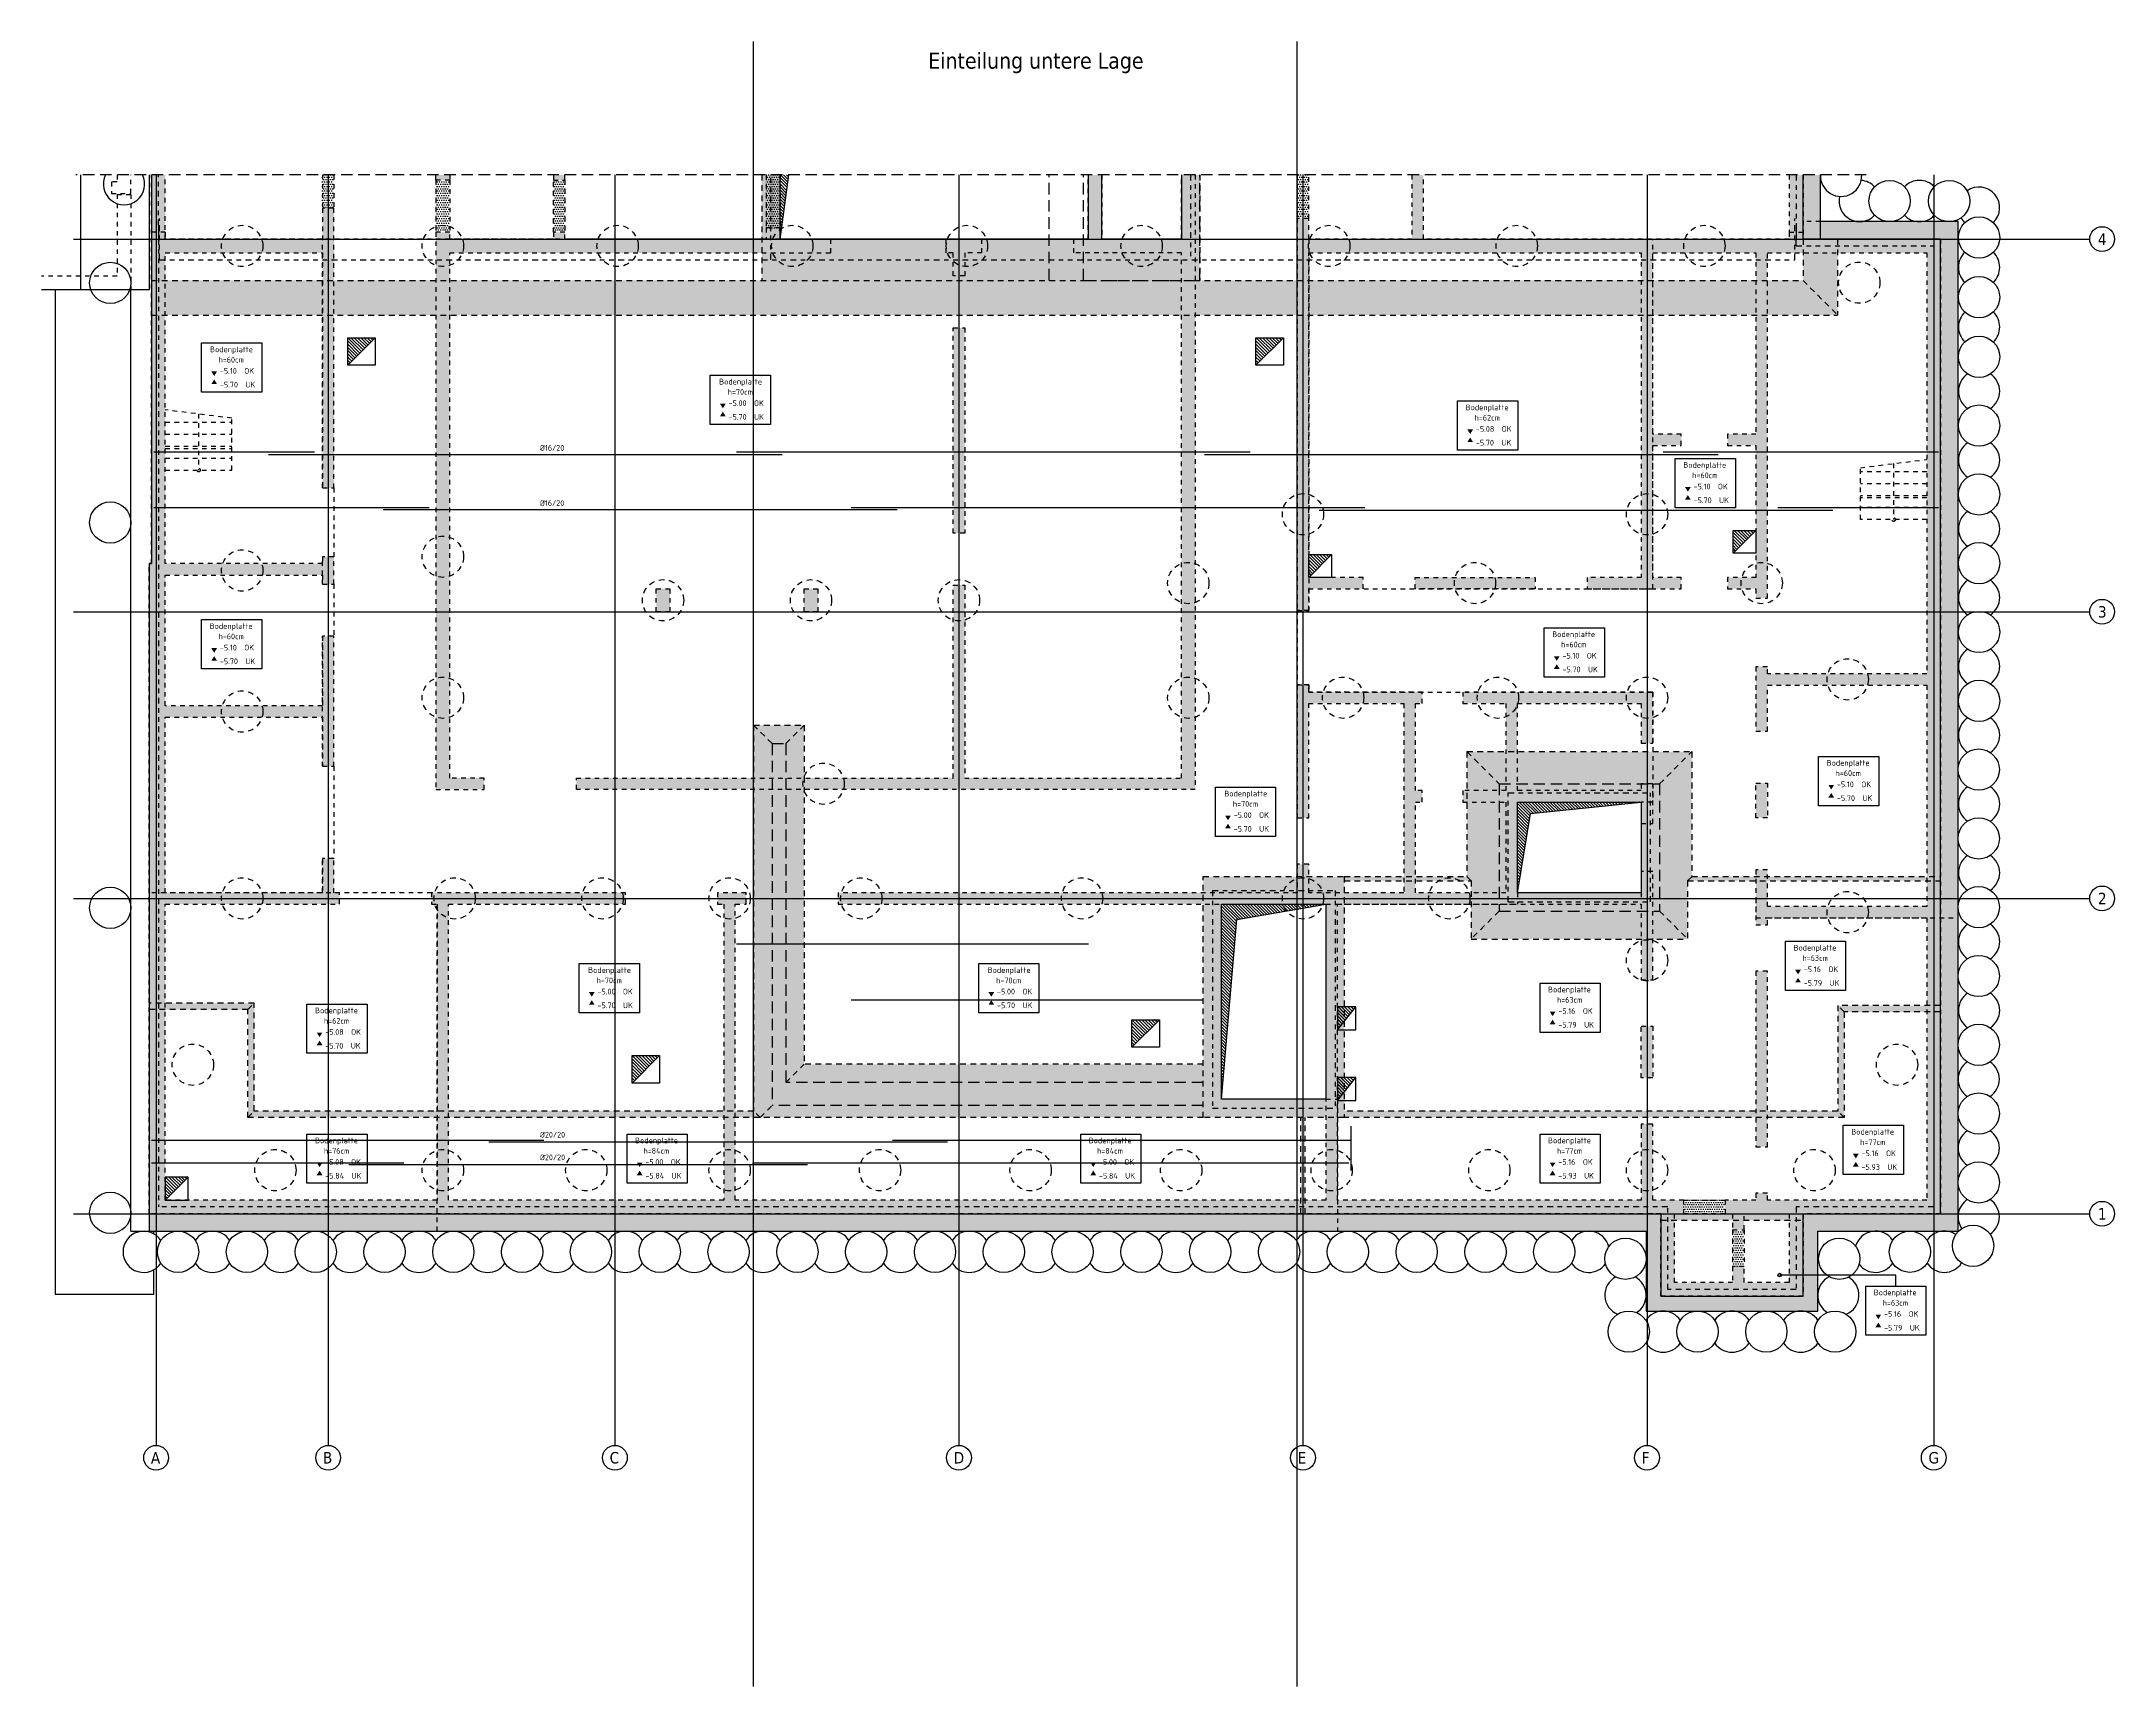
# Model space of a CAD drawing. Extents: x -101 to 101, y -52 to 90.
# Drawn here: x -101.18 to -55.99, y 7.84 to 43.71 of the extents above; entities that cross this region are included whole.
import ezdxf

# ---------------------------------------------------------------- set-up
doc = ezdxf.new("R2010")
doc.units = 0
doc.header["$LTSCALE"] = 0.5
for name, pattern in [('AUSGEZOGEN', [1000.01, 1000, 0.01]), ('DASHED', [0.75, 0.5, -0.25]), ('DIVIDE2', [0.625, 0.25, -0.125, 0, -0.125, 0, -0.125]), ('DOT', [0.175, 0.05, -0.125]), ('HIDDEN', [0.375, 0.25, -0.125]), ('HIDDEN2', [0.187, 0.125, -0.062]), ('PUNKT', [0.175, 0.05, -0.125]), ('VERDECKT', [0.375, 0.25, -0.125]), ('VERDECKTX2', [0.75, 0.5, -0.25])]:
    doc.linetypes.add(name, pattern=pattern)
for name, color, linetype in [('2.UG', 7, 'Continuous'), ('ACHSEN', 7, 'Continuous'), ('AFB', 7, 'Continuous'), ('AFU', 7, 'Continuous'), ('BETON', 7, 'Continuous'), ('Brüstung 2.UG', 7, 'Continuous'), ('DRUEBER', 7, 'Continuous'), ('grau_dunkel', 7, 'Continuous'), ('grau_hell', 7, 'Continuous'), ('grau_mittel', 7, 'Continuous'), ('Gründungspfähle', 7, 'Continuous'), ('HILFE', 7, 'Continuous'), ('koten', 7, 'Continuous'), ('OBJEKT', 7, 'Continuous'), ('RND', 7, 'Continuous'), ('SFP_Achsen', 7, 'Continuous'), ('TEXT', 7, 'Continuous'), ('Verbau', 7, 'Continuous'), ('VERDECKT', 7, 'Continuous'), ('Versprung oberseitig', 7, 'Continuous')]:
    doc.layers.add(name, color=color, linetype=linetype)
doc.layers.add('NOPLOT', color=7, linetype='Continuous', plot=False)
doc.styles.add('helv', font='tahoma.ttf')
doc.styles.add('txt', font='isocp.shx')
doc.linetypes.add('AFU_50K', pattern='A,0.15,["/",Standard,S=0.2,R=0,X=-0.01,Y=-0.1],0.07,["/",Standard,S=0.2,R=0,X=-0.01,Y=-0.1],0.15', length=0.37)
pattern_1 = [(135, (-177.361424, 579.30377), (-0.035355339, -0.035355339), [])]
pattern_2 = [(0, (-180.60081, 510.246116), (0.025, 0.05), [0, -0.05])]
pattern_3 = [(0, (-177.361424, 579.30377), (0.025, 0.05), [0, -0.05])]

# ---------------------------------------------------------------- blocks, each defined once
blk = doc.blocks.new('okrd_o')
at = {"layer": 'koten', "color": 7, "linetype": 'Continuous'}
blk.add_solid([(-0.125, 0.202), (0.125, 0.202), (0, 0)], dxfattribs=at)
at = {"layer": 'koten', "style": 'txt'}
blk.add_attdef('OKRD', (0.25, 0.1), '', height=0.25, dxfattribs=at)
blk = doc.blocks.new('okrd_u')
at = {"layer": 'koten', "color": 7, "linetype": 'Continuous'}
blk.add_solid([(-0.125, -0.202), (0.125, -0.202), (0, 0)], dxfattribs=at)
at = {"layer": 'koten', "style": 'txt'}
blk.add_attdef('OKRD', (0.25, -0.35), '', height=0.25, dxfattribs=at)

msp = doc.modelspace()

# ---------------------------------------------------------------- hatches: boundary and pattern name
at = {"layer": '2.UG', "linetype": 'PUNKT'}
h = msp.add_hatch(dxfattribs=at)
h.set_pattern_fill('DOTS', scale=0.8, double=1)
h.set_pattern_definition(pattern_3)
h.paths.add_polyline_path([(-63.5515, 23.4372), (-63.8015, 23.4372), (-63.8015, 19.6072), (-63.5515, 19.6072)], flags=0)
h.paths.add_polyline_path([(-66.0515, 22.2372), (-66.3015, 22.2372), (-66.3015, 21.1122), (-66.0515, 21.1122)], flags=0)
h.paths.add_polyline_path([(-62.7765, 40.7972), (-98.7765, 40.7972), (-98.7765, 32.3222), (-98.8265, 32.3222), (-98.8265, 18.1472), (-65.8765, 18.1472), (-65.8765, 16.3472), (-62.7765, 16.3472), (-62.7765, 18.1472), (-59.7765, 18.1472), (-59.7765, 39.3972), (-62.7765, 39.3972)])
h.paths.add_polyline_path([(-63.0765, 40.7972), (-71.0515, 40.7972), (-71.0515, 39.3972), (-63.0765, 39.3972)])
h.paths.add_polyline_path([(-90.0165, 40.7972), (-98.4765, 40.7972), (-98.4765, 39.3972), (-95.0515, 39.3972), (-95.0515, 40.0722), (-94.8015, 40.0722), (-94.8015, 33.9722), (-95.0515, 33.9722), (-95.0515, 39.0972), (-98.4765, 39.0972), (-98.4765, 32.3222), (-95.0515, 32.3222), (-95.0515, 32.4722), (-94.8015, 32.4722), (-94.8015, 31.8722), (-95.0515, 31.8722), (-95.0515, 32.0722), (-98.4765, 32.0722), (-98.4765, 29.2222), (-95.0515, 29.2222), (-95.0515, 30.7372), (-94.8015, 30.7372), (-94.8015, 27.9022), (-95.0515, 27.9022), (-95.0515, 28.9722), (-98.4765, 28.9722), (-98.4765, 25.1472), (-95.0515, 25.1472), (-95.0515, 25.8922), (-94.8015, 25.8922), (-94.8015, 25.1472), (-94.6815, 25.1472), (-94.6815, 24.8972), (-98.4765, 24.8972), (-98.4765, 18.4472), (-92.5515, 18.4472), (-92.5515, 24.8972), (-92.6715, 24.8972), (-92.6715, 25.1472), (-88.4465, 25.1472), (-88.4465, 24.8972), (-92.3015, 24.8972), (-92.3015, 18.4472), (-86.3015, 18.4472), (-86.3015, 24.8972), (-86.4365, 24.8972), (-86.4365, 25.1472), (-85.8165, 25.1472), (-85.8165, 24.8972), (-86.0515, 24.8972), (-86.0515, 18.4472), (-73.1765, 18.4472), (-73.1765, 24.8972), (-83.8065, 24.8972), (-83.8065, 25.1472), (-73.8015, 25.1472), (-73.8015, 25.7672), (-73.5515, 25.7672), (-73.5515, 25.1472), (-71.4765, 25.1472), (-71.4765, 29.2722), (-73.5515, 29.2722), (-73.5515, 26.7772), (-73.8015, 26.7772), (-73.8015, 29.6772), (-73.5515, 29.6772), (-73.5515, 29.5222), (-71.0765, 29.5222), (-71.0765, 29.2722), (-71.2265, 29.2722), (-71.2265, 27.3722), (-71.0765, 27.3722), (-71.0765, 27.1222), (-71.2265, 27.1222), (-71.2265, 25.1472), (-69.2515, 25.1472), (-69.2515, 27.1222), (-70.1915, 27.1222), (-70.1915, 27.3722), (-69.2515, 27.3722), (-69.2515, 29.2721), (-70.1915, 29.2722), (-70.1915, 29.5222), (-66.0515, 29.5222), (-66.0515, 28.4072), (-66.3015, 28.4072), (-66.3015, 29.2722), (-69.0015, 29.2722), (-69.0015, 27.3722), (-66.3015, 27.3722), (-66.3015, 27.5222), (-66.0515, 27.5222), (-66.0515, 26.6572), (-66.3015, 26.6572), (-66.3015, 27.1222), (-69.0015, 27.1222), (-69.0015, 25.1472), (-66.3015, 25.1472), (-66.3015, 25.6072), (-66.0515, 25.6072), (-66.0515, 23.2472), (-66.3015, 23.2472), (-66.3015, 24.8972), (-72.9265, 24.8972), (-72.9265, 18.4472), (-66.3015, 18.4472), (-66.3015, 20.1022), (-66.0515, 20.1022), (-66.0515, 18.4472), (-65.3765, 18.4472), (-65.3765, 18.1472), (-65.5765, 18.1472), (-65.5765, 16.6472), (-64.3115, 16.6472), (-64.3115, 16.9972), (-64.0615, 16.9972), (-64.0615, 16.6472), (-63.0765, 16.6472), (-63.0765, 18.1472), (-64.0615, 18.1472), (-64.0615, 17.7972), (-64.3115, 17.7972), (-64.3115, 18.1472), (-64.4765, 18.1472), (-64.4765, 18.4472), (-63.8015, 18.4472), (-63.8015, 18.5972), (-63.5515, 18.5972), (-63.5515, 18.4472), (-60.0765, 18.4472), (-60.0765, 24.5972), (-63.5515, 24.5972), (-63.5515, 24.4472), (-63.8015, 24.4472), (-63.8015, 25.6472), (-63.5515, 25.6472), (-63.5515, 24.8472), (-60.0765, 24.8472), (-60.0765, 29.6722), (-63.5515, 29.6722), (-63.5515, 28.6722), (-63.8015, 28.6722), (-63.8015, 30.0722), (-63.5515, 30.0722), (-63.5515, 29.9222), (-60.0765, 29.9222), (-60.0765, 39.0972), (-63.5515, 39.0972), (-63.5515, 31.5722), (-63.8015, 31.5722), (-63.8015, 31.7722), (-64.4215, 31.7722), (-64.4215, 32.0222), (-63.8015, 32.0222), (-63.8015, 34.8972), (-64.4215, 34.8972), (-64.4215, 35.1472), (-63.8015, 35.1472), (-63.8015, 39.0972), (-66.0515, 39.0972), (-66.0515, 35.1472), (-65.4315, 35.1472), (-65.4315, 34.8972), (-66.0515, 34.8972), (-66.0515, 32.0222), (-65.4315, 32.0222), (-65.4315, 31.7722), (-67.4815, 31.7722), (-67.4815, 32.0222), (-66.3015, 32.0222), (-66.3015, 39.0972), (-73.5515, 39.0972), (-73.5515, 32.0222), (-72.3665, 32.0222), (-72.3665, 31.7722), (-73.5515, 31.7722), (-73.5515, 31.3022), (-73.8015, 31.3022), (-73.8015, 39.8472), (-73.5515, 39.8472), (-73.5515, 39.3972), (-71.3015, 39.3972), (-71.3015, 40.7972), (-89.7665, 40.7972), (-89.7665, 40.6822), (-90.0165, 40.6822)])
h = msp.add_hatch(dxfattribs=at)
h.set_pattern_fill('DOTS', scale=0.8, double=1)
h.set_pattern_definition(pattern_3)
h.paths.add_polyline_path([(-63.8015, 19.6072), (-63.5515, 19.6072), (-63.5515, 23.4372), (-63.8015, 23.4372)])
h.paths.add_polyline_path([(-66.0515, 22.2372), (-66.3015, 22.2372), (-66.3015, 21.1122), (-66.0515, 21.1122)])
h.paths.add_polyline_path([(-63.5515, 27.5372), (-63.8015, 27.5372), (-63.8015, 26.7822), (-63.5515, 26.7822)])
h.paths.add_polyline_path([(-71.2315, 32.0222), (-71.2315, 31.7722), (-68.6165, 31.7722), (-68.6165, 32.0222)])
h.paths.add_polyline_path([(-89.7665, 39.3972), (-89.7665, 39.5472), (-90.0165, 39.5472), (-90.0165, 39.3972), (-92.2765, 39.3972), (-92.2765, 39.5472), (-92.5765, 39.5472), (-92.5765, 27.3972), (-91.5265, 27.3972), (-91.5265, 27.6472), (-92.2765, 27.6472), (-92.2765, 39.0972), (-83.9665, 39.0972), (-83.9665, 39.3972), (-85.0765, 39.3972), (-85.0765, 39.6422), (-85.3765, 39.6422), (-85.3765, 39.3972)])
h.paths.add_polyline_path([(-80.6815, 39.0972), (-80.6815, 39.3972), (-81.4565, 39.3972), (-81.4565, 39.0972), (-81.3015, 39.0972), (-81.3015, 38.5972), (-81.0515, 38.5972), (-81.0515, 39.0972)], flags=17)
h.paths.add_polyline_path([(-84.2515, 31.7722), (-84.5515, 31.7722), (-84.5515, 31.2722), (-84.2515, 31.2722)], flags=17)
h.paths.add_polyline_path([(-87.7765, 31.2722), (-87.4765, 31.2722), (-87.4765, 31.7722), (-87.7765, 31.7722)], flags=17)
h.paths.add_polyline_path([(-81.3015, 32.9872), (-81.0515, 32.9872), (-81.0515, 37.4622), (-81.3015, 37.4622)], flags=17)
h.paths.add_polyline_path([(-92.2765, 40.7972), (-92.5765, 40.7972), (-92.5765, 40.6822), (-92.2765, 40.6822)])
h.paths.add_polyline_path([(-76.0265, 40.7972), (-76.3265, 40.7972), (-76.3265, 39.3972), (-78.6715, 39.3972), (-78.6715, 39.0972), (-76.3265, 39.0972), (-76.3265, 27.6472), (-81.0515, 27.6472), (-81.0515, 31.8522), (-81.3015, 31.8522), (-81.3015, 27.6472), (-89.5165, 27.6472), (-89.5165, 27.3972), (-76.0265, 27.3972)])
at = {"layer": 'Brüstung 2.UG', "linetype": 'DOT'}
h = msp.add_hatch(dxfattribs=at)
h.set_pattern_fill('DOTS', color=102, scale=0.8, double=1)
h.set_pattern_definition(pattern_2)
h.paths.add_polyline_path([(-94.8015, 40.7972), (-95.0515, 40.7972), (-95.0515, 40.0722), (-94.8015, 40.0722)])
h = msp.add_hatch(dxfattribs=at)
h.set_pattern_fill('DOTS', color=102, scale=0.8, double=1)
h.set_pattern_definition(pattern_2)
h.paths.add_polyline_path([(-92.5765, 39.5472), (-92.2765, 39.5472), (-92.2765, 40.6822), (-92.5765, 40.6822)])
h = msp.add_hatch(dxfattribs=at)
h.set_pattern_fill('DOTS', color=102, scale=0.8, double=1)
h.set_pattern_definition(pattern_2)
h.paths.add_polyline_path([(-89.7665, 40.6822), (-90.0165, 40.6822), (-90.0165, 39.5472), (-89.7665, 39.5472)])
h = msp.add_hatch(dxfattribs=at)
h.set_pattern_fill('DOTS', color=102, scale=0.8, double=1)
h.set_pattern_definition(pattern_2)
h.paths.add_polyline_path([(-85.0765, 40.7972), (-85.3765, 40.7972), (-85.3765, 39.6422), (-85.0765, 39.6422)])
h = msp.add_hatch(dxfattribs=at)
h.set_pattern_fill('DOTS', color=102, scale=0.8, double=1)
h.set_pattern_definition(pattern_2)
h.paths.add_polyline_path([(-73.5515, 40.7972), (-73.8015, 40.7972), (-73.8015, 39.8472), (-73.5515, 39.8472)])
at = {"layer": 'Brüstung 2.UG', "linetype": 'PUNKT'}
h = msp.add_hatch(dxfattribs=at)
h.set_pattern_fill('DOTS', color=102, scale=0.8, double=1)
h.set_pattern_definition(pattern_2)
h.paths.add_polyline_path([(-65.3765, 18.4472), (-65.3765, 18.1472), (-64.4765, 18.1472), (-64.4765, 18.4472)])
at = {"layer": 'Brüstung 2.UG', "linetype": 'DOT'}
h = msp.add_hatch(dxfattribs=at)
h.set_pattern_fill('DOTS', color=102, scale=0.8, double=1)
h.set_pattern_definition(pattern_3)
h.paths.add_polyline_path([(-64.0615, 17.7972), (-64.3115, 17.7972), (-64.3115, 16.9972), (-64.0615, 16.9972)])
at = {"layer": 'grau_dunkel'}
h = msp.add_hatch(color=21, dxfattribs=at)
h.paths.add_polyline_path([(-78.0629, 39.3972), (-78.3629, 39.3972), (-78.4629, 39.3972), (-78.4629, 38.4972), (-75.9265, 38.4972), (-75.9265, 39.3972), (-76.3265, 39.3972)])
h.paths.add_polyline_path([(-78.4629, 38.4972), (-78.4629, 39.3972), (-85.0765, 39.3972), (-85.4765, 39.3972), (-85.4765, 38.4972)])
h.paths.add_polyline_path([(-85.0765, 40.7972), (-85.4765, 40.7972), (-85.4765, 39.3972), (-85.0765, 39.3972)])
h.paths.add_polyline_path([(-75.9265, 40.7972), (-76.3265, 40.7972), (-76.3265, 39.3972), (-75.9265, 39.3972)])
at = {"layer": 'grau_dunkel', "linetype": 'AUSGEZOGEN'}
h = msp.add_hatch(dxfattribs=at)
h.set_pattern_fill('ANSI31', color=21, scale=0.015, angle=90, style=0, double=1)
h.set_pattern_definition([(135, (-216.1219, 30.54761), (-0.03367596, -0.03367596), [])])
h.paths.add_polyline_path([(-84.886, 40.7972), (-85.0765, 40.7972), (-85.0765, 39.3972)])
h = msp.add_hatch(dxfattribs=at)
h.set_pattern_fill('ANSI31', color=171, scale=0.4, angle=90, style=0, double=1)
h.set_pattern_definition(pattern_1)
h.paths.add_polyline_path([(-93.9015, 37.2472), (-94.5015, 37.2472), (-94.5015, 36.6472)])
h = msp.add_hatch(dxfattribs=at)
h.set_pattern_fill('ANSI31', color=171, scale=0.4, angle=90, style=0, double=1)
h.set_pattern_definition([(135, (-157.561424, 579.30377), (-0.035355339, -0.035355339), [])])
h.paths.add_polyline_path([(-74.1015, 37.2472), (-74.7015, 37.2472), (-74.7015, 36.6472)])
h = msp.add_hatch(dxfattribs=at)
h.set_pattern_fill('ANSI31', color=171, scale=0.4, angle=90, style=0, double=1)
h.set_pattern_definition(pattern_1)
h.paths.add_polyline_path([(-63.8015, 33.0472), (-64.3015, 33.0472), (-64.3015, 32.5472)])
h = msp.add_hatch(dxfattribs=at)
h.set_pattern_fill('ANSI31', color=171, scale=0.4, angle=90, style=0, double=1)
h.set_pattern_definition([(135, (-186.611424, 578.77877), (-0.035355339, -0.035355339), [])])
h.paths.add_polyline_path([(-73.0515, 32.5222), (-73.5515, 32.5222), (-73.5515, 32.0222)])
at = {"layer": 'grau_dunkel'}
msp.add_hatch(color=21, dxfattribs=at).paths.add_polyline_path([(-75.8515, 20.5072), (-75.8515, 21.0072), (-84.9515, 21.0072), (-84.9515, 28.3972), (-85.2515, 28.3972), (-85.2515, 20.5072)])
h = msp.add_hatch(color=21, dxfattribs=at)
h.paths.add_polyline_path([(-65.9015, 24.7472), (-65.9015, 27.5222), (-69.4015, 27.5222), (-69.4015, 24.7472)])
h.paths.add_polyline_path([(-69.0015, 27.1222), (-69.0015, 25.1472), (-66.3015, 25.1472), (-66.3015, 27.1222)], flags=16)
at = {"layer": 'grau_dunkel', "linetype": 'AUSGEZOGEN'}
h = msp.add_hatch(dxfattribs=at)
h.set_pattern_fill('ANSI31', color=21, scale=0.015, angle=90, style=0, double=1)
h.set_pattern_definition([(135, (-216.121936, 30.54761), (-0.03367596, -0.03367596), [])])
h.paths.add_polyline_path([(-69.0015, 27.1222), (-69.0017, 25.1472), (-68.7164, 26.8727), (-66.3015, 27.1222)])
at = {"layer": 'grau_dunkel'}
h = msp.add_hatch(color=21, dxfattribs=at)
h.paths.add_polyline_path([(-72.7765, 20.2472), (-72.7765, 25.4972), (-75.8515, 25.4972), (-75.8515, 20.2472)])
h.paths.add_polyline_path([(-73.1765, 20.6472), (-73.1765, 24.8972), (-75.4515, 24.8972), (-75.4515, 20.6472)], flags=16)
at = {"layer": 'grau_dunkel', "linetype": 'AUSGEZOGEN'}
h = msp.add_hatch(dxfattribs=at)
h.set_pattern_fill('ANSI31', color=21, scale=0.015, angle=90, style=0, double=1)
h.set_pattern_definition([(135, (-216.1219, 30.547607), (-0.03367596, -0.03367596), [])])
h.paths.add_polyline_path([(-73.1765, 24.8972), (-75.4515, 24.8972), (-75.4515, 20.6472), (-75.121, 24.5633)])
at = {"layer": 'grau_dunkel', "linetype": 'VERDECKTX2'}
h = msp.add_hatch(dxfattribs=at)
h.set_pattern_fill('ANSI31', color=171, scale=0.4, angle=90, style=0, double=1)
h.set_pattern_definition(pattern_1)
h.paths.add_polyline_path([(-72.7765, 22.6572), (-72.9265, 22.6572), (-72.9265, 22.1572), (-72.7765, 22.3447)])
h.paths.add_polyline_path([(-72.5265, 22.6572), (-72.7765, 22.6572), (-72.7765, 22.3447)])
at = {"layer": 'grau_dunkel', "linetype": 'AUSGEZOGEN'}
h = msp.add_hatch(dxfattribs=at)
h.set_pattern_fill('ANSI31', color=171, scale=0.4, angle=90, style=0, double=1)
h.set_pattern_definition([(135, (-160.266424, 564.433766), (-0.035355339, -0.035355339), [])])
h.paths.add_polyline_path([(-76.8065, 22.3772), (-77.4065, 22.3772), (-77.4065, 21.7772)])
h = msp.add_hatch(dxfattribs=at)
h.set_pattern_fill('ANSI31', color=171, scale=0.4, angle=90, style=0, double=1)
h.set_pattern_definition([(135, (-171.161424, 563.65377), (-0.035355339, -0.035355339), [])])
h.paths.add_polyline_path([(-87.7015, 21.5972), (-88.3015, 21.5972), (-88.3015, 20.9972)])
at = {"layer": 'grau_dunkel', "linetype": 'VERDECKTX2'}
h = msp.add_hatch(dxfattribs=at)
h.set_pattern_fill('ANSI31', color=171, scale=0.4, angle=90, style=0, double=1)
h.set_pattern_definition(pattern_1)
h.paths.add_polyline_path([(-72.9265, 20.6172), (-72.7765, 20.8047), (-72.7765, 21.1172), (-72.9265, 21.1172)])
h.paths.add_polyline_path([(-72.5265, 21.1172), (-72.7765, 21.1172), (-72.7765, 20.8047)])
at = {"layer": 'grau_dunkel', "linetype": 'AUSGEZOGEN'}
h = msp.add_hatch(dxfattribs=at)
h.set_pattern_fill('ANSI31', color=171, scale=0.4, angle=90, style=0, double=1)
h.set_pattern_definition(pattern_1)
h.paths.add_polyline_path([(-98.4765, 18.9472), (-98.4765, 18.4472), (-97.9765, 18.9472)])
at = {"layer": 'grau_hell'}
h = msp.add_hatch(color=9, dxfattribs=at)
h.paths.add_polyline_path([(-62.0215, 37.7422), (-62.7765, 38.4972), (-98.7765, 38.4972), (-98.7765, 37.7422)])
h.paths.add_polyline_path([(-62.7765, 38.4972), (-62.0215, 37.7422), (-62.0215, 39.3972), (-62.7765, 39.3972)])
h = msp.add_hatch(color=9, dxfattribs=at)
h.paths.add_polyline_path([(-84.5515, 21.4072), (-84.9515, 21.0072), (-75.8515, 21.0072), (-75.8515, 21.4072)])
h.paths.add_polyline_path([(-84.9515, 21.0072), (-84.5515, 21.4072), (-84.5515, 28.7972), (-84.9515, 28.3972)])
h.paths.add_polyline_path([(-85.2515, 28.3972), (-84.9515, 28.3972), (-84.5515, 28.7972), (-85.6515, 28.7972)])
h.paths.add_polyline_path([(-85.2515, 28.3972), (-85.6515, 28.7972), (-85.6515, 20.3872), (-85.5115, 20.2472), (-85.2515, 20.5072)])
h.paths.add_polyline_path([(-85.2515, 20.5072), (-85.5115, 20.2472), (-75.8515, 20.2472), (-75.8515, 20.5072)])
h.paths.add_polyline_path([(-96.5365, 20.3872), (-96.6765, 20.2472), (-85.5115, 20.2472), (-85.6515, 20.3872)])
h.paths.add_polyline_path([(-96.6765, 20.2472), (-96.5365, 20.3872), (-96.5365, 22.7372), (-96.6765, 22.5972)])
h.paths.add_polyline_path([(-98.8265, 22.7372), (-98.8265, 22.5972), (-96.6765, 22.5972), (-96.5365, 22.7372)])
h = msp.add_hatch(color=9, dxfattribs=at)
h.paths.add_polyline_path([(-70.1015, 28.2222), (-70.1015, 25.4972), (-70.0115, 25.4072), (-70.0115, 24.1372), (-65.2915, 24.1372), (-65.2915, 25.4072), (-65.2015, 25.4972), (-65.2015, 28.2222)])
h.paths.add_polyline_path([(-69.4015, 27.5222), (-69.4015, 24.7472), (-65.9015, 24.7472), (-65.9015, 27.5222)], flags=16)
h = msp.add_hatch(color=9, dxfattribs=at)
h.paths.add_polyline_path([(-70.0115, 25.4072), (-70.1015, 25.4972), (-72.7765, 25.4972), (-72.7765, 25.4072)])
h.paths.add_polyline_path([(-65.2015, 25.4972), (-65.2915, 25.4072), (-59.7765, 25.4072), (-59.7765, 25.4972)])
h = msp.add_hatch(color=9, dxfattribs=at)
h.paths.add_polyline_path([(-59.7765, 22.6872), (-62.0165, 22.6872), (-61.8765, 22.5472), (-59.7765, 22.5472)])
h.paths.add_polyline_path([(-62.0165, 22.6872), (-62.0165, 20.3872), (-61.8765, 20.2472), (-61.8765, 22.5472)])
h.paths.add_polyline_path([(-62.0165, 20.3872), (-72.7765, 20.3872), (-72.7765, 20.2472), (-61.8765, 20.2472)])
for points in [[(-73.7215, 18.1472), (-73.6315, 18.1472), (-73.6315, 20.2472), (-73.7215, 20.2472)], [(-65.8765, 18.1472), (-65.8765, 18.0072), (-62.7765, 18.0072), (-62.7765, 18.1472)]]:
    msp.add_hatch(color=9, dxfattribs=at).paths.add_polyline_path(points)
at = {"layer": 'grau_mittel'}
h = msp.add_hatch(color=61, dxfattribs=at)
h.paths.add_polyline_path([(-92.5515, 17.7672), (-92.5515, 18.1472), (-98.8265, 18.1472), (-98.8265, 17.7672)])
h.paths.add_polyline_path([(-86.0515, 17.7672), (-86.0515, 18.1472), (-92.5515, 18.1472), (-92.5515, 17.7672)])
h.paths.add_polyline_path([(-86.0515, 18.1472), (-86.0515, 17.7672), (-72.9265, 17.7672), (-72.9265, 18.1472)])
h.paths.add_polyline_path([(-72.9265, 18.1472), (-72.9265, 17.7672), (-66.1965, 17.7672), (-66.1965, 18.1472)])
h.paths.add_polyline_path([(-65.8765, 18.1472), (-66.1965, 18.1472), (-66.1965, 17.7672), (-66.1965, 16.0272), (-62.4565, 16.0272), (-62.4565, 17.7672), (-62.4565, 18.1472), (-62.7765, 18.1472), (-62.7765, 16.3472), (-65.8765, 16.3472)])
edge = h.paths.add_edge_path()
edge.add_line((-62.4565, 18.1472), (-62.4565, 17.7672))
edge.add_line((-62.4565, 17.7672), (-61.2326, 17.7672))
edge.add_arc((-61.1965, 17.3187), 0.45, 85.39621, 94.60379, ccw=False)
edge.add_line((-61.1604, 17.7672), (-60.4826, 17.7672))
edge.add_arc((-60.4465, 17.3187), 0.45, 85.39621, 94.60379, ccw=False)
edge.add_line((-60.4104, 17.7672), (-59.7475, 17.7672))
edge.add_arc((-59.6965, 17.3201), 0.45, 83.48751, 96.51249, ccw=False)
edge.add_line((-59.6455, 17.7672), (-59.3965, 17.7672))
edge.add_line((-59.3965, 17.7672), (-59.3965, 24.5972))
edge.add_line((-59.3965, 24.5972), (-59.7765, 24.5972))
edge.add_line((-59.7765, 24.5972), (-59.7765, 18.1472))
edge.add_line((-59.7765, 18.1472), (-62.4565, 18.1472))
h.paths.add_polyline_path([(-59.7765, 24.5972), (-59.3965, 24.5972), (-59.3965, 27.2372), (-59.7765, 27.2372)])
h.paths.add_polyline_path([(-59.3965, 29.9222), (-59.7765, 29.9222), (-59.7765, 27.2372), (-59.3965, 27.2372)])
h.paths.add_polyline_path([(-59.3965, 39.7772), (-62.3965, 39.7772), (-62.3965, 39.3972), (-59.7765, 39.3972), (-59.7765, 29.9222), (-59.3965, 29.9222)])
h.paths.add_polyline_path([(-62.3965, 40.7972), (-62.7765, 40.7972), (-62.7765, 39.3972), (-62.3965, 39.3972)])
msp.add_hatch(color=61, dxfattribs=at).paths.add_polyline_path([(-78.0615, 40.7972), (-78.3615, 40.7972), (-78.3615, 39.3972), (-78.0615, 39.3972)])

# ---------------------------------------------------------------- linework, layer by layer
at = {"layer": 'ACHSEN', "color": 140, "linetype": 'AUSGEZOGEN'}
for p, q in [((-98.6765, 40.7972), (-98.6765, 13.0972)), ((-94.9265, 40.7972), (-94.9265, 13.0972)), ((-88.6765, 40.7972), (-88.6765, 13.0972)), ((-81.1765, 40.7972), (-81.1765, 13.0972)), ((-73.6765, 40.7972), (-73.6765, 13.0972)), ((-66.1765, 40.7972), (-66.1765, 13.0972)), ((-59.9265, 40.7972), (-59.9265, 13.0972)), ((-100.4765, 39.3972), (-56.5265, 39.3972)), ((-100.4765, 31.2722), (-56.5265, 31.2722)), ((-100.4765, 25.0222), (-56.5265, 25.0222)), ((-100.4765, 18.1472), (-56.5265, 18.1472))]:
    msp.add_line(p, q, dxfattribs=at)
at = {"layer": 'AFB', "color": 1, "linetype": 'DIVIDE2'}
for p, q in [((-98.6265, 39.6972), (-98.6265, 40.7972)), ((-85.2765, 38.9472), (-85.2765, 40.7972)), ((-76.1265, 40.7972), (-76.1265, 38.9472)), ((-62.9265, 40.7972), (-62.9265, 39.5472)), ((-98.6015, 38.9472), (-98.6015, 39.8472)), ((-62.9515, 38.9472), (-62.9515, 39.8472)), ((-98.6265, 39.3972), (-98.6265, 18.2972)), ((-62.9265, 39.2472), (-62.9265, 39.3972)), ((-98.6015, 38.9472), (-62.9515, 38.9472)), ((-62.9265, 39.2472), (-59.9265, 39.2472)), ((-59.9265, 39.2472), (-59.9265, 18.2972)), ((-69.2015, 27.3222), (-66.1015, 27.3222)), ((-69.2015, 24.9472), (-69.2015, 27.3222)), ((-66.1015, 24.9472), (-66.1015, 27.3222)), ((-75.6515, 25.1972), (-75.6515, 20.4472)), ((-75.6515, 25.1972), (-72.9765, 25.1972)), ((-72.9765, 25.1972), (-72.9765, 20.4472)), ((-69.2015, 24.9472), (-66.1015, 24.9472)), ((-75.6515, 20.4472), (-72.9765, 20.4472)), ((-65.7265, 18.2972), (-98.6265, 18.2972)), ((-65.7265, 16.4972), (-65.7265, 18.2972)), ((-59.9265, 18.2972), (-62.9265, 18.2972)), ((-62.9265, 18.2972), (-62.9265, 16.4972)), ((-62.9265, 16.4972), (-65.7265, 16.4972))]:
    msp.add_line(p, q, dxfattribs=at)
at = {"layer": 'AFU', "color": 1, "linetype": 'AUSGEZOGEN'}
for p, q in [((-98.6265, 39.6972), (-98.6265, 39.3972)), ((-62.9265, 39.6972), (-62.9265, 39.3972))]:
    msp.add_line(p, q, dxfattribs=at)
at = {"layer": 'AFU', "color": 8, "linetype": 'AFU_50K'}
msp.add_line((-78.3615, 39.3972), (-78.0615, 39.3972), dxfattribs=at)
at = {"layer": 'BETON', "color": 6, "linetype": 'AUSGEZOGEN'}
for p, q in [((-98.7765, 40.7972), (-98.7765, 32.3222)), ((-78.3615, 40.7972), (-78.3615, 39.3972)), ((-78.0615, 39.3972), (-78.0615, 40.7972)), ((-62.7765, 39.3972), (-62.7765, 40.7972)), ((-59.7765, 39.3972), (-62.7765, 39.3972)), ((-59.7765, 18.1472), (-59.7765, 39.3972)), ((-98.7765, 32.3222), (-98.8265, 32.3222)), ((-98.8265, 32.3222), (-98.8265, 18.1472)), ((-98.8265, 18.1472), (-65.8765, 18.1472)), ((-65.8765, 18.1472), (-65.8765, 16.3472)), ((-62.7765, 16.3472), (-62.7765, 18.1472)), ((-62.7765, 18.1472), (-59.7765, 18.1472)), ((-65.8765, 16.3472), (-62.7765, 16.3472))]:
    msp.add_line(p, q, dxfattribs=at)
for points in [[(-78.3615, 39.3972), (-85.0765, 39.3972), (-85.0765, 40.7972)], [(-76.3265, 40.7972), (-76.3265, 39.3972), (-78.0615, 39.3972)]]:
    msp.add_lwpolyline(points, dxfattribs=at)
for points in [[(-69.0015, 27.1222), (-66.3015, 27.1222), (-66.3015, 25.1472), (-69.0015, 25.1472)], [(-75.4515, 24.8972), (-73.1765, 24.8972), (-73.1765, 20.6472), (-75.4515, 20.6472)]]:
    msp.add_lwpolyline(points, close=True, dxfattribs=at)
at = {"layer": 'Brüstung 2.UG', "color": 102, "linetype": 'DOT'}
for p, q in [((-95.0515, 40.7972), (-95.0515, 40.0722)), ((-94.8015, 40.7972), (-94.8015, 40.0722)), ((-92.5765, 40.6822), (-92.5765, 39.5472)), ((-92.2765, 40.6822), (-92.2765, 39.5472)), ((-90.0165, 39.5472), (-90.0165, 40.6822)), ((-89.7665, 40.6822), (-89.7665, 39.5472)), ((-85.3765, 40.7972), (-85.3765, 39.6422)), ((-85.0765, 40.7972), (-85.0765, 39.6422)), ((-73.8015, 40.7972), (-73.8015, 39.8472)), ((-73.5515, 39.8472), (-73.5515, 40.7972)), ((-65.3765, 18.4472), (-64.4765, 18.4472)), ((-64.4765, 18.1472), (-65.3765, 18.1472)), ((-64.3115, 17.7972), (-64.3115, 16.9972)), ((-64.0615, 17.7972), (-64.0615, 16.9972))]:
    msp.add_line(p, q, dxfattribs=at)
at = {"layer": 'DRUEBER', "color": 8, "linetype": 'PUNKT'}
for p, q in [((-99.5265, 40.7972), (-99.5265, 40.6422)), ((-99.2265, 40.3922), (-99.2265, 40.7972)), ((-99.5265, 40.6422), (-99.6515, 40.6422)), ((-99.6515, 40.6422), (-99.6515, 40.3922)), ((-99.6515, 40.3922), (-99.2265, 40.3922)), ((-99.5265, 40.3722), (-99.5265, 38.5922)), ((-99.5265, 40.3722), (-99.2265, 40.3722)), ((-99.2265, 40.3722), (-99.2265, 38.2922)), ((-99.5265, 38.5922), (-101.1765, 38.5922))]:
    msp.add_line(p, q, dxfattribs=at)
at = {"layer": 'DRUEBER', "color": 7, "linetype": 'HIDDEN2'}
msp.add_line((-62.3965, 39.7772), (-62.7765, 39.7772), dxfattribs=at)
at = {"layer": 'DRUEBER', "color": 7, "linetype": 'PUNKT'}
for p, q in [((-97.0265, 35.4932), (-98.4765, 35.6722)), ((-98.4765, 35.4022), (-97.0265, 35.4022)), ((-97.7515, 35.5827), (-97.7515, 34.3622)), ((-97.0265, 34.3622), (-97.0265, 35.4932)), ((-98.4765, 35.1422), (-97.0265, 35.1422)), ((-98.4765, 34.8822), (-97.0265, 34.8822)), ((-98.4765, 34.8327), (-97.0265, 34.8327)), ((-98.4765, 34.6222), (-97.0265, 34.6222)), ((-98.4765, 34.3622), (-97.0265, 34.3622)), ((-61.5265, 34.4132), (-60.0765, 34.5923)), ((-61.5265, 33.2823), (-61.5265, 34.4132)), ((-60.8015, 34.5027), (-60.8015, 33.2823))]:
    msp.add_line(p, q, dxfattribs=at)
at = {"layer": 'DRUEBER', "color": 7, "linetype": 'DOT'}
for p, q in [((-60.0765, 34.3222), (-61.5265, 34.3222)), ((-60.0765, 34.0622), (-61.5265, 34.0622)), ((-60.0765, 33.8022), (-61.5265, 33.8022)), ((-60.0765, 33.7527), (-61.5265, 33.7527)), ((-60.0765, 33.5422), (-61.5265, 33.5422)), ((-60.0765, 33.2823), (-61.5265, 33.2823))]:
    msp.add_line(p, q, dxfattribs=at)
at = {"layer": 'DRUEBER', "color": 7, "linetype": 'PUNKT', "lineweight": -2}
for points in [[(-62.7765, 40.7972), (-62.7765, 39.3972), (-59.7765, 39.3972), (-59.7765, 18.1472), (-62.7765, 18.1472), (-62.7765, 16.3472), (-65.8765, 16.3472), (-65.8765, 18.1472), (-98.8265, 18.1472), (-98.8265, 32.3222), (-98.7765, 32.3222), (-98.7765, 40.7972)], [(-71.3015, 40.7972), (-71.3015, 39.3972), (-73.5515, 39.3972), (-73.5515, 39.8472), (-73.8015, 39.8472), (-73.8015, 31.3022), (-73.5515, 31.3022), (-73.5515, 31.7722), (-72.3665, 31.7722), (-72.3665, 32.0222), (-73.5515, 32.0222), (-73.5515, 39.0972), (-66.3015, 39.0972), (-66.3015, 32.0222), (-67.4815, 32.0222), (-67.4815, 31.7722), (-65.4315, 31.7722), (-65.4315, 32.0222), (-66.0515, 32.0222), (-66.0515, 34.8972), (-65.4315, 34.8972), (-65.4315, 35.1472), (-66.0515, 35.1472), (-66.0515, 39.0972), (-63.8015, 39.0972), (-63.8015, 35.1472), (-64.4215, 35.1472), (-64.4215, 34.8972), (-63.8015, 34.8972), (-63.8015, 32.0222), (-64.4215, 32.0222), (-64.4215, 31.7722), (-63.8015, 31.7722), (-63.8015, 31.5722), (-63.5515, 31.5722), (-63.5515, 39.0972), (-60.0765, 39.0972), (-60.0765, 29.9222), (-63.5515, 29.9222), (-63.5515, 30.0722), (-63.8015, 30.0722), (-63.8015, 28.6722), (-63.5515, 28.6722), (-63.5515, 29.6722), (-60.0765, 29.6722), (-60.0765, 24.8472), (-63.5515, 24.8472), (-63.5515, 25.6472), (-63.8015, 25.6472), (-63.8015, 24.4472), (-63.5515, 24.4472), (-63.5515, 24.5972), (-60.0765, 24.5972), (-60.0765, 18.4472), (-63.5515, 18.4472), (-63.5515, 18.5972), (-63.8015, 18.5972), (-63.8015, 18.4472), (-64.4765, 18.4472), (-64.4765, 18.1472), (-64.3115, 18.1472), (-64.3115, 17.7972), (-64.0615, 17.7972), (-64.0615, 18.1472), (-63.0765, 18.1472), (-63.0765, 16.6472), (-64.0615, 16.6472), (-64.0615, 16.9972), (-64.3115, 16.9972), (-64.3115, 16.6472), (-65.5765, 16.6472), (-65.5765, 18.1472), (-65.3765, 18.1472), (-65.3765, 18.4472), (-66.0515, 18.4472), (-66.0515, 20.1022), (-66.3015, 20.1022), (-66.3015, 18.4472), (-72.9265, 18.4472), (-72.9265, 24.8972), (-66.3015, 24.8972), (-66.3015, 23.2472), (-66.0515, 23.2472), (-66.0515, 25.6072), (-66.3015, 25.6072), (-66.3015, 25.1472), (-69.0015, 25.1472), (-69.0015, 27.1222), (-66.3015, 27.1222), (-66.3015, 26.6572), (-66.0515, 26.6572), (-66.0515, 27.5222), (-66.3015, 27.5222), (-66.3015, 27.3722), (-69.0015, 27.3722), (-69.0015, 29.2722), (-66.3015, 29.2722), (-66.3015, 28.4072), (-66.0515, 28.4072), (-66.0515, 29.5222), (-70.1915, 29.5222), (-70.1915, 29.2722), (-69.2515, 29.2721), (-69.2515, 27.3722), (-70.1915, 27.3722), (-70.1915, 27.1222), (-69.2515, 27.1222), (-69.2515, 25.1472), (-71.2265, 25.1472), (-71.2265, 27.1222), (-71.0765, 27.1222), (-71.0765, 27.3722), (-71.2265, 27.3722), (-71.2265, 29.2722), (-71.0765, 29.2722), (-71.0765, 29.5222), (-73.5515, 29.5222), (-73.5515, 29.6772), (-73.8015, 29.6772), (-73.8015, 26.7772), (-73.5515, 26.7772), (-73.5515, 29.2722), (-71.4765, 29.2722), (-71.4765, 25.1472), (-73.5515, 25.1472), (-73.5515, 25.7672), (-73.8015, 25.7672), (-73.8015, 25.1472), (-83.8065, 25.1472), (-83.8065, 24.8972), (-73.1765, 24.8972), (-73.1765, 18.4472), (-86.0515, 18.4472), (-86.0515, 24.8972), (-85.8165, 24.8972), (-85.8165, 25.1472), (-86.4365, 25.1472), (-86.4365, 24.8972), (-86.3015, 24.8972), (-86.3015, 18.4472), (-92.3015, 18.4472), (-92.3015, 24.8972), (-88.4465, 24.8972), (-88.4465, 25.1472), (-92.6715, 25.1472), (-92.6715, 24.8972), (-92.5515, 24.8972), (-92.5515, 18.4472), (-98.4765, 18.4472), (-98.4765, 24.8972), (-94.6815, 24.8972), (-94.6815, 25.1472), (-94.8015, 25.1472), (-94.8015, 25.8922), (-95.0515, 25.8922), (-95.0515, 25.1472), (-98.4765, 25.1472), (-98.4765, 28.9722), (-95.0515, 28.9722), (-95.0515, 27.9022), (-94.8015, 27.9022), (-94.8015, 30.7372), (-95.0515, 30.7372), (-95.0515, 29.2222), (-98.4765, 29.2222), (-98.4765, 32.0722), (-95.0515, 32.0722), (-95.0515, 31.8722), (-94.8015, 31.8722), (-94.8015, 32.4722), (-95.0515, 32.4722), (-95.0515, 32.3222), (-98.4765, 32.3222), (-98.4765, 39.0972), (-95.0515, 39.0972), (-95.0515, 33.9722), (-94.8015, 33.9722), (-94.8015, 40.0722), (-95.0515, 40.0722), (-95.0515, 39.3972), (-98.4765, 39.3972), (-98.4765, 40.7972)], [(-92.2765, 40.7972), (-92.2765, 40.6822), (-92.5765, 40.6822), (-92.5765, 40.7972)], [(-90.0165, 40.7972), (-90.0165, 40.6822), (-89.7665, 40.6822), (-89.7665, 40.7972)], [(-76.0265, 40.7972), (-76.0265, 27.3972), (-89.5165, 27.3972), (-89.5165, 27.6472)], [(-89.5165, 27.6472), (-81.3015, 27.6472), (-81.3015, 31.8522), (-81.0515, 31.8522), (-81.0515, 27.6472), (-76.3265, 27.6472), (-76.3265, 39.0972), (-78.6715, 39.0972), (-78.6715, 39.3972), (-78.3615, 39.3972), (-78.3615, 40.7972)], [(-78.0615, 40.7972), (-78.0615, 39.3972), (-76.3265, 39.3972), (-76.3265, 40.7972)], [(-63.0765, 40.7972), (-63.0765, 39.3972), (-71.0515, 39.3972), (-71.0515, 40.7972)], [(-92.5765, 39.5472), (-92.5765, 27.3972), (-91.5265, 27.3972), (-91.5265, 27.6472), (-92.2765, 27.6472), (-92.2765, 39.0972), (-83.9665, 39.0972), (-83.9665, 39.3972), (-85.0765, 39.3972), (-85.0765, 39.6422), (-85.3765, 39.6422), (-85.3765, 39.3972), (-89.7665, 39.3972), (-89.7665, 39.5472), (-90.0165, 39.5472), (-90.0165, 39.3972), (-92.2765, 39.3972), (-92.2765, 39.5472), (-92.5765, 39.5472)], [(-81.4565, 39.3972), (-80.6815, 39.3972), (-80.6815, 39.0972), (-81.0515, 39.0972), (-81.0515, 38.5972), (-81.3015, 38.5972), (-81.3015, 39.0972), (-81.4565, 39.0972), (-81.4565, 39.3972)]]:
    msp.add_lwpolyline(points, dxfattribs=at)
for points in [[(-81.3015, 37.4622), (-81.0515, 37.4622), (-81.0515, 32.9872), (-81.3015, 32.9872)], [(-87.7765, 31.7722), (-87.4765, 31.7722), (-87.4765, 31.2722), (-87.7765, 31.2722)], [(-84.5515, 31.7722), (-84.2515, 31.7722), (-84.2515, 31.2722), (-84.5515, 31.2722)], [(-71.2315, 32.0222), (-68.6165, 32.0222), (-68.6165, 31.7722), (-71.2315, 31.7722)], [(-63.8015, 27.5372), (-63.5515, 27.5372), (-63.5515, 26.7822), (-63.8015, 26.7822)], [(-63.5515, 23.4372), (-63.8015, 23.4372), (-63.8015, 19.6072), (-63.5515, 19.6072)], [(-66.3015, 22.2372), (-66.0515, 22.2372), (-66.0515, 21.1122), (-66.3015, 21.1122)]]:
    msp.add_lwpolyline(points, close=True, dxfattribs=at)
at = {"layer": 'DRUEBER', "color": 7, "linetype": 'PUNKT'}
for centre in [(-97.7515, 34.3622), (-60.8015, 33.2823)]:
    msp.add_circle(centre, 0.04, dxfattribs=at)
at = {"layer": 'grau_dunkel', "color": 21, "linetype": 'AUSGEZOGEN'}
for p, q in [((-85.0765, 39.3972), (-84.886, 40.7972)), ((-68.7164, 26.8727), (-66.3015, 27.1222)), ((-69.0017, 25.1472), (-68.7164, 26.8727)), ((-75.121, 24.5633), (-73.1765, 24.8972)), ((-75.4515, 20.6472), (-75.121, 24.5633))]:
    msp.add_line(p, q, dxfattribs=at)
at = {"layer": 'grau_dunkel', "color": 171, "linetype": 'AUSGEZOGEN'}
for p, q in [((-93.9015, 37.2472), (-94.5015, 36.6472)), ((-74.1015, 37.2472), (-74.7015, 36.6472)), ((-64.3015, 32.5472), (-63.8015, 33.0472)), ((-73.5515, 32.0222), (-73.0515, 32.5222)), ((-72.9265, 22.1572), (-72.5265, 22.6572)), ((-76.8065, 22.3772), (-77.4065, 21.7772)), ((-87.7015, 21.5972), (-88.3015, 20.9972)), ((-72.9265, 20.6172), (-72.5265, 21.1172)), ((-98.4765, 18.4472), (-97.9765, 18.9472))]:
    msp.add_line(p, q, dxfattribs=at)
at = {"layer": 'Gründungspfähle', "color": 171, "linetype": 'VERDECKT'}
for centre in [(-96.8015, 39.2472), (-92.4265, 39.2472), (-88.6185, 39.2472), (-84.8106, 39.2472), (-81.0026, 39.2472), (-77.1947, 39.2472), (-73.1053, 39.2472), (-69.0159, 39.2472), (-64.9265, 39.2472), (-61.5515, 38.4472), (-73.6765, 33.3972, 0.65), (-66.1765, 33.3972), (-96.8015, 32.1722), (-92.4265, 32.4722), (-76.1765, 31.8972), (-69.9265, 31.8972), (-63.6765, 31.8972), (-87.6265, 31.5222), (-84.4015, 31.5222), (-81.1765, 31.5222), (-92.4265, 29.3972), (-76.1765, 29.3972), (-72.8015, 29.3972), (-69.4265, 29.3972), (-66.1765, 29.3972), (-61.8015, 29.7972), (-96.8015, 29.0972), (-84.128, 27.5222), (-96.8015, 25.0222), (-92.1715, 25.0222), (-88.9468, 25.0222), (-86.1765, 25.0222), (-83.3065, 25.0223), (-78.4915, 25.0223), (-73.6765, 25.0222), (-70.4889, 25.0223), (-61.8015, 24.7222), (-66.1765, 23.6722), (-97.8765, 21.3972), (-60.7265, 21.3972), (-96.0765, 19.0972), (-92.4265, 19.0972), (-89.3015, 19.0972), (-86.1765, 19.0972), (-82.8952, 19.0972), (-79.614, 19.0972), (-76.3327, 19.0972), (-73.0515, 19.0972), (-69.614, 19.0972), (-66.1765, 19.0972), (-62.5265, 19.0972)]:
    msp.add_circle(centre, 0.45, dxfattribs=at)
at = {"layer": 'HILFE', "color": 102, "linetype": 'DASHED'}
msp.add_line((-61.3969, 40.7972), (-100.4265, 40.7972), dxfattribs=at)
at = {"layer": 'NOPLOT', "color": 191, "linetype": 'AUSGEZOGEN'}
for p, q in [((-85.6515, 7.8395), (-85.6515, 43.7061)), ((-73.8015, 7.8395), (-73.8015, 43.7061)), ((-72.6315, 20.0601), (-72.6315, 19.0921))]:
    msp.add_line(p, q, dxfattribs=at)
at = {"layer": 'OBJEKT', "color": 8}
for p, q in [((-98.8265, 40.7972), (-98.8265, 38.2922)), ((-98.8265, 38.2922), (-101.1765, 38.2922))]:
    msp.add_line(p, q, dxfattribs=at)
at = {"layer": 'OBJEKT', "color": 7, "linetype": 'AUSGEZOGEN'}
for p, q in [((-62.3965, 39.3972), (-62.3965, 40.7972)), ((-59.3965, 39.7772), (-62.3965, 39.7772)), ((-59.3965, 17.7672), (-59.3965, 39.7772)), ((-98.8265, 18.1472), (-98.8265, 17.7672)), ((-98.8265, 17.7672), (-66.1965, 17.7672)), ((-66.1965, 17.7672), (-66.1965, 16.0272)), ((-62.4565, 17.7672), (-59.3965, 17.7672)), ((-62.4565, 16.0272), (-62.4565, 17.7672)), ((-66.1965, 16.0272), (-62.4565, 16.0272))]:
    msp.add_line(p, q, dxfattribs=at)
at = {"layer": 'OBJEKT', "color": 1, "linetype": 'AUSGEZOGEN'}
for p, q in [((-60.7533, 16.8118), (-63.2855, 16.8118)), ((-60.7533, 16.5721), (-60.7533, 16.8118))]:
    msp.add_line(p, q, dxfattribs=at)
for points in [[(-97.6855, 37.134), (-96.3737, 37.134), (-96.3737, 36.0588), (-97.6855, 36.0588)], [(-86.5975, 36.43), (-85.2857, 36.43), (-85.2857, 35.3549), (-86.5975, 35.3549)], [(-70.306, 35.8686), (-68.9942, 35.8686), (-68.9942, 34.7935), (-70.306, 34.7935)], [(-65.5609, 34.6128), (-64.249, 34.6128), (-64.249, 33.5376), (-65.5609, 33.5376)], [(-97.6855, 31.1013), (-96.3737, 31.1013), (-96.3737, 30.0261), (-97.6855, 30.0261)], [(-68.4185, 30.9238), (-67.1067, 30.9238), (-67.1067, 29.8486), (-68.4185, 29.8486)], [(-62.436, 28.1191), (-61.1242, 28.1191), (-61.1242, 27.0439), (-62.436, 27.0439)], [(-75.586, 27.4494), (-74.2742, 27.4494), (-74.2742, 26.3742), (-75.586, 26.3742)], [(-63.1586, 24.0881), (-61.8468, 24.0881), (-61.8468, 23.013), (-63.1586, 23.013)], [(-89.4546, 23.6012), (-88.1428, 23.6012), (-88.1428, 22.526), (-89.4546, 22.526)], [(-80.7449, 23.6012), (-79.4331, 23.6012), (-79.4331, 22.526), (-80.7449, 22.526)], [(-68.5096, 23.177), (-67.1978, 23.177), (-67.1978, 22.1019), (-68.5096, 22.1019)], [(-95.3882, 22.7202), (-94.0763, 22.7202), (-94.0763, 21.645), (-95.3882, 21.645)], [(-95.3882, 19.886), (-94.0763, 19.886), (-94.0763, 18.8109), (-95.3882, 18.8109)], [(-88.41, 19.886), (-87.0982, 19.886), (-87.0982, 18.8109), (-88.41, 18.8109)], [(-78.5226, 19.886), (-77.2107, 19.886), (-77.2107, 18.8109), (-78.5226, 18.8109)], [(-68.5096, 19.886), (-67.1978, 19.886), (-67.1978, 18.8109), (-68.5096, 18.8109)], [(-61.9002, 20.0755), (-60.5884, 20.0755), (-60.5884, 19.0003), (-61.9002, 19.0003)], [(-61.4092, 16.5721), (-60.0974, 16.5721), (-60.0974, 15.4969), (-61.4092, 15.4969)]]:
    msp.add_lwpolyline(points, close=True, dxfattribs=at)
at = {"layer": 'OBJEKT', "color": 7, "linetype": 'AUSGEZOGEN'}
for points in [[(-94.5015, 37.2472), (-93.9015, 37.2472), (-93.9015, 36.6472), (-94.5015, 36.6472)], [(-74.7015, 37.2472), (-74.1015, 37.2472), (-74.1015, 36.6472), (-74.7015, 36.6472)], [(-64.3015, 33.0472), (-63.8015, 33.0472), (-63.8015, 32.5472), (-64.3015, 32.5472)], [(-73.5515, 32.5222), (-73.0515, 32.5222), (-73.0515, 32.0222), (-73.5515, 32.0222)], [(-72.5265, 22.6572), (-72.9265, 22.6572), (-72.9265, 22.1572), (-72.5265, 22.1572)], [(-77.4065, 22.3772), (-76.8065, 22.3772), (-76.8065, 21.7772), (-77.4065, 21.7772)], [(-88.3015, 21.5972), (-87.7015, 21.5972), (-87.7015, 20.9972), (-88.3015, 20.9972)], [(-72.5265, 21.1172), (-72.9265, 21.1172), (-72.9265, 20.6172), (-72.5265, 20.6172)], [(-97.9765, 18.9472), (-98.4765, 18.9472), (-98.4765, 18.4472), (-97.9765, 18.4472)]]:
    msp.add_lwpolyline(points, close=True, dxfattribs=at)
at = {"layer": 'OBJEKT', "color": 1, "linetype": 'AUSGEZOGEN'}
msp.add_circle((-63.2855, 16.8118), 0.04, dxfattribs=at)
at = {"layer": 'RND', "color": 1, "linetype": 'AUSGEZOGEN'}
for points in [[(-98.7265, 34.7607), (-95.2265, 34.7607)], [(-96.2265, 34.7041), (-85.0265, 34.7041)], [(-86.0265, 34.7607), (-74.8265, 34.7607)], [(-75.8265, 34.7041), (-64.6265, 34.7041)], [(-65.8265, 34.7607), (-59.8265, 34.7607)], [(-98.7265, 33.542), (-92.7265, 33.542)], [(-93.7265, 33.5003), (-82.5265, 33.5003)], [(-83.5265, 33.542), (-72.3265, 33.542)], [(-73.3265, 33.4855), (-62.1265, 33.4855)], [(-63.3265, 33.542), (-59.8265, 33.542)], [(-86.0265, 24.0335), (-78.3515, 24.0335)], [(-83.5265, 22.8148), (-75.8515, 22.8148)], [(-98.7765, 19.7537), (-90.2265, 19.7537)], [(-91.4265, 19.712), (-81.4265, 19.712)], [(-82.6265, 19.7537), (-72.6265, 19.7537)], [(-98.7765, 19.2598), (-93.2765, 19.2598)], [(-94.4765, 19.2181), (-84.4765, 19.2181)], [(-85.6765, 19.2598), (-72.6765, 19.2598)]]:
    msp.add_lwpolyline(points, dxfattribs=at)
at = {"layer": 'SFP_Achsen', "color": 7, "linetype": 'AUSGEZOGEN'}
for centre in [(-56.256, 39.3972), (-56.256, 31.2722), (-56.256, 25.0222), (-56.256, 18.1472), (-98.6765, 12.8268), (-94.9265, 12.8268), (-88.6765, 12.8268), (-81.1765, 12.8268), (-73.6765, 12.8268), (-66.1765, 12.8268), (-59.9265, 12.8268)]:
    msp.add_circle(centre, 0.2705, dxfattribs=at)
at = {"layer": 'Verbau', "color": 171, "linetype": 'AUSGEZOGEN'}
for p, q in [((-100.3265, 40.7972), (-100.3265, 38.2922)), ((-98.8265, 40.7972), (-98.8265, 38.2922)), ((-100.8765, 38.2922), (-100.8765, 16.3972)), ((-98.8265, 38.2922), (-100.8765, 38.2922)), ((-99.2265, 17.7672), (-99.2265, 38.2922)), ((-99.2265, 17.7672), (-98.8265, 17.7672)), ((-98.7265, 17.7089), (-98.7265, 17.7672)), ((-98.7265, 16.3972), (-98.7265, 16.9256)), ((-100.8765, 16.3972), (-98.7265, 16.3972))]:
    msp.add_line(p, q, dxfattribs=at)
at = {"layer": 'Verbau', "color": 171}
for centre in [(-60.8896, 40.2272), (-59.5896, 40.2272), (-58.9396, 39.4309), (-58.9396, 38.1309), (-58.9396, 36.8309), (-58.9396, 35.3309), (-58.9396, 33.8309), (-58.9396, 32.3309), (-58.9396, 30.8309), (-58.9396, 29.3309), (-58.9465, 27.8309), (-58.9465, 26.3309), (-58.9465, 24.8309), (-58.9465, 23.3309), (-58.9465, 21.8309), (-58.9465, 20.3309), (-58.9465, 18.8309), (-98.1981, 17.3172), (-96.6981, 17.3172), (-95.1981, 17.3172), (-93.6981, 17.3172), (-92.1981, 17.3172), (-90.6981, 17.3172), (-89.1981, 17.3172), (-87.6981, 17.3172), (-86.1981, 17.3172), (-84.6981, 17.3172), (-83.1981, 17.3172), (-81.6981, 17.3172), (-80.1981, 17.3172), (-78.6981, 17.3172), (-77.1981, 17.3172), (-75.6981, 17.3172), (-74.1981, 17.3172), (-72.6981, 17.3172), (-71.1981, 17.3172), (-69.6981, 17.3172), (-68.1981, 17.3172), (-60.4465, 17.3187), (-59.0699, 17.449), (-66.6465, 17.1672), (-61.9865, 17.1672), (-66.5765, 15.5772), (-65.0765, 15.5772), (-63.5765, 15.5772), (-62.0765, 15.5772)]:
    msp.add_circle(centre, 0.45, dxfattribs=at)
at = {"layer": 'Verbau', "color": 8}
for centre in [(-99.6765, 38.4422), (-99.6765, 33.2172), (-99.6765, 24.8172), (-99.6765, 18.1672)]:
    msp.add_circle(centre, 0.45, dxfattribs=at)
msp.add_arc((-99.3765, 40.5922), 0.45, 152.89931, 27.10069, dxfattribs=at)
at = {"layer": 'Verbau', "color": 171}
for centre, start, end in [((-61.9465, 40.7772), 177.45268, 2.54732), ((-61.5396, 40.2272), 43.76174, 85.97846), ((-60.2396, 40.2272), 43.76174, 136.23826), ((-61.5396, 40.2272), 167.01568, 316.23826), ((-58.9396, 40.0809), 313.76174, 125.07145), ((-60.2396, 40.2272), 223.76174, 316.23826), ((-58.9396, 40.0809), 209.55914, 226.23826), ((-58.9396, 38.7809), 133.76174, 226.23826), ((-58.9396, 38.7809), 313.76174, 46.23826), ((-58.9381, 37.4809), 133.88957, 226.11043), ((-58.9381, 37.4809), 313.63361, 46.36639), ((-58.9396, 36.0809), 123.55731, 236.44269), ((-58.9396, 36.0809), 303.55731, 56.44269), ((-58.9396, 34.5809), 123.55731, 236.44269), ((-58.9396, 34.5809), 303.55731, 56.44269), ((-58.9396, 33.0809), 123.55731, 236.44269), ((-58.9396, 33.0809), 303.55731, 56.44269), ((-58.9396, 31.5809), 123.55731, 236.44269), ((-58.9396, 31.5809), 303.55731, 56.44269), ((-58.9396, 30.0809), 123.55731, 236.44269), ((-58.9396, 30.0809), 303.55731, 56.44269), ((-58.9396, 28.5809), 123.55731, 236.44269), ((-58.9396, 28.5809), 303.55731, 56.44269), ((-58.9396, 27.0809), 123.55731, 236.44269), ((-58.9396, 27.0809), 303.55731, 56.44269), ((-58.9396, 25.5809), 123.55731, 236.44269), ((-58.9396, 25.5809), 303.55731, 56.44269), ((-58.9396, 24.0809), 123.55731, 236.44269), ((-58.9396, 24.0809), 303.55731, 56.44269), ((-58.9396, 22.5809), 123.55731, 236.44269), ((-58.9396, 22.5809), 303.55731, 56.44269), ((-58.9465, 21.0809), 123.55731, 236.44269), ((-58.9465, 21.0809), 303.55731, 56.44269), ((-58.9465, 19.5809), 123.55731, 236.44269), ((-58.9465, 19.5809), 303.55731, 56.44269), ((-58.9465, 18.0809), 123.55731, 214.62253), ((-58.9465, 18.0809), 303.27496, 56.44269), ((-98.9481, 17.3172), 33.55731, 326.44269), ((-97.4481, 17.3172), 33.55731, 146.44269), ((-95.9481, 17.3172), 33.55731, 146.44269), ((-94.4481, 17.3172), 33.55731, 146.44269), ((-92.9481, 17.3172), 33.55731, 146.44269), ((-91.4481, 17.3172), 33.55731, 146.44269), ((-89.9481, 17.3172), 33.55731, 146.44269), ((-88.4481, 17.3172), 33.55731, 146.44269), ((-86.9481, 17.3172), 33.55731, 146.44269), ((-85.4481, 17.3172), 33.55731, 146.44269), ((-83.9481, 17.3172), 33.55731, 146.44269), ((-82.4481, 17.3172), 33.55731, 146.44269), ((-80.9481, 17.3172), 33.55731, 146.44269), ((-79.4481, 17.3172), 33.55731, 146.44269), ((-77.9481, 17.3172), 33.55731, 146.44269), ((-76.4481, 17.3172), 33.55731, 146.44269), ((-74.9481, 17.3172), 33.55731, 146.44269), ((-73.4481, 17.3172), 33.55731, 146.44269), ((-71.9481, 17.3172), 33.55731, 146.44269), ((-70.4481, 17.3172), 33.55731, 146.44269), ((-68.9481, 17.3172), 33.55731, 146.44269), ((-67.4481, 17.3172), 14.42565, 146.44269), ((-61.1965, 17.3187), 33.55731, 164.20252), ((-59.6965, 17.3201), 56.3257, 146.55377), ((-97.4481, 17.3172), 213.55731, 326.44269), ((-95.9481, 17.3172), 213.55731, 326.44269), ((-94.4481, 17.3172), 213.55731, 326.44269), ((-92.9481, 17.3172), 213.55731, 326.44269), ((-91.4481, 17.3172), 213.55731, 326.44269), ((-89.9481, 17.3172), 213.55731, 326.44269), ((-88.4481, 17.3172), 213.55731, 326.44269), ((-86.9481, 17.3172), 213.55731, 326.44269), ((-85.4481, 17.3172), 213.55731, 326.44269), ((-83.9481, 17.3172), 213.55731, 326.44269), ((-82.4481, 17.3172), 213.55731, 326.44269), ((-80.9481, 17.3172), 213.55731, 326.44269), ((-79.4481, 17.3172), 213.55731, 326.44269), ((-77.9481, 17.3172), 213.55731, 326.44269), ((-76.4481, 17.3172), 213.55731, 326.44269), ((-74.9481, 17.3172), 213.55731, 326.44269), ((-73.4481, 17.3172), 213.55731, 326.44269), ((-71.9481, 17.3172), 213.55731, 326.44269), ((-70.4481, 17.3172), 213.55731, 326.44269), ((-68.9481, 17.3172), 213.55731, 326.44269), ((-67.4481, 17.3172), 213.55731, 324.37647), ((-66.6465, 16.3722), 117.95289, 247.50079), ((-66.6465, 16.3722), 302.56495, 62.04711), ((-62.0065, 16.3722), 116.47761, 237.43583), ((-62.0065, 16.3722), 292.5003, 60.64019), ((-61.1965, 17.3187), 217.50261, 326.44269), ((-59.6965, 17.3201), 213.66806, 326.92321), ((-65.8265, 15.5772), 33.55731, 146.44269), ((-64.3265, 15.5772), 33.55731, 146.44269), ((-62.8265, 15.5772), 33.55731, 146.44269), ((-65.8265, 15.5772), 213.55731, 326.44269), ((-64.3265, 15.5772), 213.55731, 326.44269), ((-62.8265, 15.5772), 213.55731, 326.44269)]:
    msp.add_arc(centre, 0.45, start, end, dxfattribs=at)
at = {"layer": 'VERDECKT', "color": 7, "linetype": 'VERDECKT'}
for p, q in [((-85.4765, 40.7972), (-85.4765, 38.4972)), ((-75.9265, 40.7972), (-75.9265, 38.4972)), ((-62.7765, 39.3972), (-62.7765, 38.4972)), ((-62.0215, 39.3972), (-62.0215, 37.7422)), ((-98.7765, 38.4972), (-62.7765, 38.4972)), ((-62.7765, 38.4972), (-62.0215, 37.7422)), ((-98.7765, 37.7422), (-62.0215, 37.7422)), ((-85.6515, 28.7972), (-85.6515, 20.3872)), ((-85.6515, 28.7972), (-84.5515, 28.7972)), ((-85.2515, 28.3972), (-85.6515, 28.7972)), ((-84.9515, 28.3972), (-84.5515, 28.7972)), ((-84.5515, 28.7972), (-84.5515, 21.4072)), ((-70.1015, 28.2222), (-69.4015, 27.5222)), ((-65.9015, 27.5222), (-65.2015, 28.2222)), ((-72.7765, 25.4972), (-70.1015, 25.4972)), ((-72.7765, 25.4072), (-70.0115, 25.4072)), ((-65.2915, 25.4072), (-59.7765, 25.4072)), ((-65.2015, 25.4972), (-59.7765, 25.4972)), ((-69.4015, 24.7474), (-70.0115, 24.1372)), ((-65.9015, 24.7472), (-65.2915, 24.1372)), ((-96.5365, 22.7372), (-98.8265, 22.7372)), ((-96.6765, 22.5972), (-98.8265, 22.5972)), ((-96.6765, 22.5972), (-96.5365, 22.7372)), ((-96.6765, 20.2472), (-96.6765, 22.5972)), ((-96.5365, 20.3872), (-96.5365, 22.7372)), ((-62.0165, 22.6872), (-62.0165, 20.3872)), ((-59.7765, 22.6872), (-62.0165, 22.6872)), ((-61.8765, 22.5472), (-62.0165, 22.6872)), ((-61.8765, 22.5472), (-61.8765, 20.2472)), ((-59.7765, 22.5472), (-61.8765, 22.5472)), ((-84.9515, 21.0072), (-84.5515, 21.4072)), ((-75.8529, 21.4072), (-84.5515, 21.4072)), ((-96.6765, 20.2472), (-96.5365, 20.3872)), ((-85.6515, 20.3872), (-96.5365, 20.3872)), ((-85.5115, 20.2472), (-85.6515, 20.3872)), ((-85.5115, 20.2472), (-85.2515, 20.5072)), ((-62.0165, 20.3872), (-72.7765, 20.3872)), ((-61.8765, 20.2472), (-62.0165, 20.3872)), ((-75.8515, 20.2472), (-96.6765, 20.2472)), ((-73.7215, 18.1472), (-73.7215, 20.2472)), ((-73.6315, 18.1472), (-73.6315, 20.2472)), ((-61.8765, 20.2472), (-72.7765, 20.2472)), ((-65.8765, 18.1472), (-62.7765, 18.1472)), ((-65.8765, 18.0072), (-62.7765, 18.0072))]:
    msp.add_line(p, q, dxfattribs=at)
at = {"layer": 'VERDECKT', "color": 7, "linetype": 'VERDECKTX2'}
for p, q in [((-79.2115, 38.4972), (-79.2115, 40.7972)), ((-78.4615, 38.4972), (-78.4615, 40.7972)), ((-75.9265, 38.4972), (-75.9265, 40.7972)), ((-78.4615, 38.4972), (-75.9265, 38.4972)), ((-85.2515, 28.3972), (-85.2515, 20.5072)), ((-85.2515, 28.3972), (-84.9515, 28.3972)), ((-84.9515, 28.3972), (-84.9515, 21.0072)), ((-69.4015, 27.5222), (-65.9015, 27.5222)), ((-69.4015, 27.5222), (-69.4015, 24.7472)), ((-65.9015, 27.5222), (-65.9015, 24.7472)), ((-69.4015, 24.7472), (-65.9015, 24.7472)), ((-75.8529, 21.0072), (-84.9515, 21.0072)), ((-75.8529, 20.5072), (-85.2515, 20.5072))]:
    msp.add_line(p, q, dxfattribs=at)
at = {"layer": 'VERDECKT', "color": 7, "linetype": 'HIDDEN'}
for p, q in [((-70.1015, 28.2222), (-65.2015, 28.2222)), ((-70.1015, 28.2222), (-70.1015, 25.4972)), ((-65.2015, 28.2222), (-65.2015, 25.4972)), ((-75.8515, 25.4972), (-72.7765, 25.4972)), ((-75.8515, 20.2472), (-75.8515, 25.4972)), ((-72.7765, 25.4972), (-72.7765, 20.2472)), ((-70.0115, 25.4072), (-70.1015, 25.4972)), ((-70.0115, 25.4072), (-70.0115, 24.1372)), ((-65.2915, 25.4072), (-65.2015, 25.4972)), ((-65.2915, 25.4072), (-65.2915, 24.1372)), ((-70.0115, 24.1372), (-65.2915, 24.1372)), ((-72.7765, 20.2472), (-75.8515, 20.2472))]:
    msp.add_line(p, q, dxfattribs=at)
at = {"layer": 'Versprung oberseitig', "color": 1, "linetype": 'HIDDEN2'}
for p, q in [((-98.4765, 39.5472), (-98.7765, 39.5472)), ((-98.4765, 39.5472), (-98.4765, 39.3972)), ((-85.0765, 39.3972), (-98.4765, 39.3972)), ((-95.0515, 33.9722), (-95.0515, 39.3972)), ((-76.3265, 39.3972), (-63.0765, 39.3972)), ((-73.5515, 39.3972), (-73.5515, 31.7722)), ((-66.0515, 31.7722), (-66.0515, 39.3972)), ((-63.0765, 39.5472), (-62.7765, 39.5472)), ((-63.0765, 39.5472), (-63.0765, 39.3972)), ((-95.0515, 33.9722), (-94.8015, 33.9722)), ((-94.8015, 33.9722), (-94.8015, 32.4722)), ((-95.0515, 31.8722), (-95.0515, 32.4722)), ((-94.8015, 32.4722), (-95.0515, 32.4722)), ((-95.0515, 31.8722), (-94.8015, 31.8722)), ((-94.8015, 31.8722), (-94.8015, 30.7372)), ((-73.5515, 31.7722), (-66.0515, 31.7722)), ((-73.5515, 31.7722), (-73.5515, 31.3022)), ((-73.8015, 31.3022), (-73.8015, 29.6772)), ((-73.5515, 31.3022), (-73.8015, 31.3022)), ((-95.0515, 27.9022), (-95.0515, 30.7372)), ((-94.8015, 30.7372), (-95.0515, 30.7372)), ((-73.8015, 29.6772), (-73.5515, 29.6772)), ((-73.5515, 29.6772), (-73.5515, 29.5222)), ((-73.5515, 29.5222), (-66.0515, 29.5222)), ((-66.0515, 29.5222), (-66.0515, 27.1222)), ((-95.0515, 27.9022), (-94.8015, 27.9022)), ((-94.8015, 27.9022), (-94.8015, 25.8922)), ((-66.0515, 27.1222), (-66.3015, 27.1222)), ((-95.0515, 25.1472), (-95.0515, 25.8922)), ((-94.8015, 25.8922), (-95.0515, 25.8922)), ((-92.6715, 25.1472), (-98.8265, 25.1472)), ((-92.6715, 25.1472), (-92.6715, 24.8972)), ((-92.6715, 24.8972), (-92.5515, 24.8972)), ((-92.5515, 17.7672), (-92.5515, 24.8972)), ((-73.1765, 24.8972), (-69.0015, 24.8972)), ((-69.0015, 25.1484), (-69.0015, 24.8972)), ((-66.3015, 25.1472), (-66.3015, 25.0222)), ((-66.3015, 25.0222), (-63.8015, 25.0222)), ((-63.8015, 25.0222), (-63.8015, 24.5972)), ((-63.8015, 24.5972), (-59.3965, 24.5972)), ((-73.1765, 20.6472), (-72.9265, 20.6472)), ((-72.9265, 20.6472), (-72.9265, 17.7672)), ((-66.0515, 18.1472), (-66.1965, 18.1472))]:
    msp.add_line(p, q, dxfattribs=at)

# ---------------------------------------------------------------- block references
at = {"layer": 'koten', "color": 6, "linetype": 'AUSGEZOGEN', "xscale": 0.5, "yscale": 0.5, "zscale": 0.5}
for name, p, values in [('okrd_o', (-97.4113, 36.4118), {'OKRD': '-5.10  OK'}), ('okrd_u', (-97.4113, 36.3368), {'OKRD': '-5.70  UK'}), ('okrd_o', (-86.3233, 35.7078), {'OKRD': '-5.00  OK'}), ('okrd_u', (-86.3233, 35.6328), {'OKRD': '-5.70  UK'}), ('okrd_o', (-70.0318, 35.1464), {'OKRD': '-5.08  OK'}), ('okrd_u', (-70.0318, 35.0714), {'OKRD': '-5.70  UK'}), ('okrd_o', (-65.2866, 33.8906), {'OKRD': '-5.10  OK'}), ('okrd_u', (-65.2866, 33.8156), {'OKRD': '-5.70  UK'}), ('okrd_o', (-97.4113, 30.3791), {'OKRD': '-5.10  OK'}), ('okrd_u', (-97.4113, 30.3041), {'OKRD': '-5.70  UK'}), ('okrd_o', (-68.1443, 30.2016), {'OKRD': '-5.10  OK'}), ('okrd_u', (-68.1443, 30.1266), {'OKRD': '-5.70  UK'}), ('okrd_o', (-62.1618, 27.3969), {'OKRD': '-5.10  OK'}), ('okrd_u', (-62.1618, 27.3219), {'OKRD': '-5.70  UK'}), ('okrd_o', (-75.3118, 26.7272), {'OKRD': '-5.00  OK'}), ('okrd_u', (-75.3118, 26.6522), {'OKRD': '-5.70  UK'}), ('okrd_o', (-62.8844, 23.3659), {'OKRD': '-5.16  OK'}), ('okrd_o', (-89.1804, 22.879), {'OKRD': '-5.00  OK'}), ('okrd_o', (-80.4707, 22.879), {'OKRD': '-5.00  OK'}), ('okrd_u', (-62.8844, 23.2909), {'OKRD': '-5.79  UK'}), ('okrd_u', (-89.1804, 22.804), {'OKRD': '-5.70  UK'}), ('okrd_u', (-80.4707, 22.804), {'OKRD': '-5.70  UK'}), ('okrd_o', (-68.2354, 22.4548), {'OKRD': '-5.16  OK'}), ('okrd_o', (-95.1139, 21.998), {'OKRD': '-5.08  OK'}), ('okrd_u', (-68.2354, 22.3798), {'OKRD': '-5.79  UK'}), ('okrd_u', (-95.1139, 21.923), {'OKRD': '-5.70  UK'}), ('okrd_o', (-61.626, 19.3533), {'OKRD': '-5.16  OK'}), ('okrd_o', (-95.1139, 19.1638), {'OKRD': '-5.08  OK'}), ('okrd_u', (-95.1139, 19.0888), {'OKRD': '-5.84  UK'}), ('okrd_o', (-88.1358, 19.1638), {'OKRD': '-5.00  OK'}), ('okrd_u', (-88.1358, 19.0888), {'OKRD': '-5.84  UK'}), ('okrd_o', (-78.2483, 19.1638), {'OKRD': '-5.00  OK'}), ('okrd_u', (-78.2483, 19.0888), {'OKRD': '-5.84  UK'}), ('okrd_o', (-68.2354, 19.1638), {'OKRD': '-5.16  OK'}), ('okrd_u', (-68.2354, 19.0888), {'OKRD': '-5.93  UK'}), ('okrd_u', (-61.626, 19.2783), {'OKRD': '-5.93  UK'}), ('okrd_o', (-61.135, 15.8499), {'OKRD': '-5.16  OK'}), ('okrd_u', (-61.135, 15.7749), {'OKRD': '-5.79  UK'})]:
    msp.add_blockref(name, p, dxfattribs=at).add_auto_attribs(values)

# ---------------------------------------------------------------- texts
at = {"layer": 'SFP_Achsen', "color": 6, "linetype": 'AUSGEZOGEN', "style": 'helv'}
for s, p in [('4', (-56.3466, 39.271)), ('3', (-56.3466, 31.146)), ('2', (-56.3466, 24.896)), ('1', (-56.3466, 18.021)), ('A', (-98.7905, 12.7024)), ('B', (-95.0405, 12.7024)), ('C', (-88.7905, 12.7024)), ('D', (-81.2905, 12.7024)), ('E', (-73.7905, 12.7024)), ('F', (-66.2905, 12.7024)), ('G', (-60.0405, 12.7024))]:
    msp.add_text(s, height=0.25, dxfattribs=at).set_placement(p)
at = {"layer": 'TEXT', "color": 5, "linetype": 'AUSGEZOGEN', "style": 'helv'}
msp.add_text('Einteilung untere Lage', height=0.35, dxfattribs=at).set_placement((-81.8448, 43.1125))
at = {"layer": 'TEXT', "color": 1, "linetype": 'AUSGEZOGEN', "style": 'txt'}
for s, p in [('Bodenplatte', (-97.5015, 36.9308)), ('h=60cm', (-97.3177, 36.7054)), ('Bodenplatte', (-86.4026, 36.2268)), ('h=70cm', (-86.2175, 36.0015)), ('Bodenplatte', (-70.1306, 35.6654)), ('h=62cm', (-69.9373, 35.44)), ('Bodenplatte', (-65.3854, 34.4096)), ('h=60cm', (-65.1921, 34.1842)), ('Bodenplatte', (-97.51, 30.8981)), ('h=60cm', (-97.3168, 30.6727)), ('Bodenplatte', (-68.243, 30.7206)), ('h=60cm', (-68.0498, 30.4952)), ('Bodenplatte', (-62.2605, 27.9159)), ('h=60cm', (-62.0673, 27.6905)), ('Bodenplatte', (-75.3911, 27.2462)), ('h=70cm', (-75.206, 27.0208)), ('Bodenplatte', (-62.9831, 23.8849)), ('Bodenplatte', (-89.2597, 23.398)), ('Bodenplatte', (-80.55, 23.398)), ('h=63cm', (-62.7899, 23.6595)), ('h=70cm', (-89.0746, 23.1726)), ('h=70cm', (-80.3649, 23.1726)), ('Bodenplatte', (-68.3341, 22.9738)), ('Bodenplatte', (-95.2127, 22.517)), ('h=63cm', (-68.1408, 22.7484)), ('h=62cm', (-95.0194, 22.2916)), ('Bodenplatte', (-61.7247, 19.8723)), ('Bodenplatte', (-95.2127, 19.6829)), ('h=76cm', (-95.0194, 19.4575)), ('Bodenplatte', (-88.2345, 19.6829)), ('h=84cm', (-88.0543, 19.4575)), ('Bodenplatte', (-78.3471, 19.6829)), ('h=84cm', (-78.1669, 19.4575)), ('Bodenplatte', (-68.3341, 19.6829)), ('h=77cm', (-68.1408, 19.4575)), ('h=77cm', (-61.5315, 19.6469)), ('Bodenplatte', (-61.2337, 16.3689)), ('h=63cm', (-61.0404, 16.1435))]:
    msp.add_text(s, height=0.125, dxfattribs=at).set_placement(p)
at = {"layer": 'TEXT', "color": 7, "linetype": 'AUSGEZOGEN', "style": 'txt'}
for s, p in [('%%C16/20', (-90.3117, 34.7838)), ('%%C16/20', (-90.3117, 33.58)), ('%%C20/20', (-90.3117, 19.8083)), ('%%C20/20', (-90.3117, 19.3144))]:
    msp.add_text(s, height=0.125, dxfattribs=at).set_placement(p)

doc.saveas('drawing.dxf')
